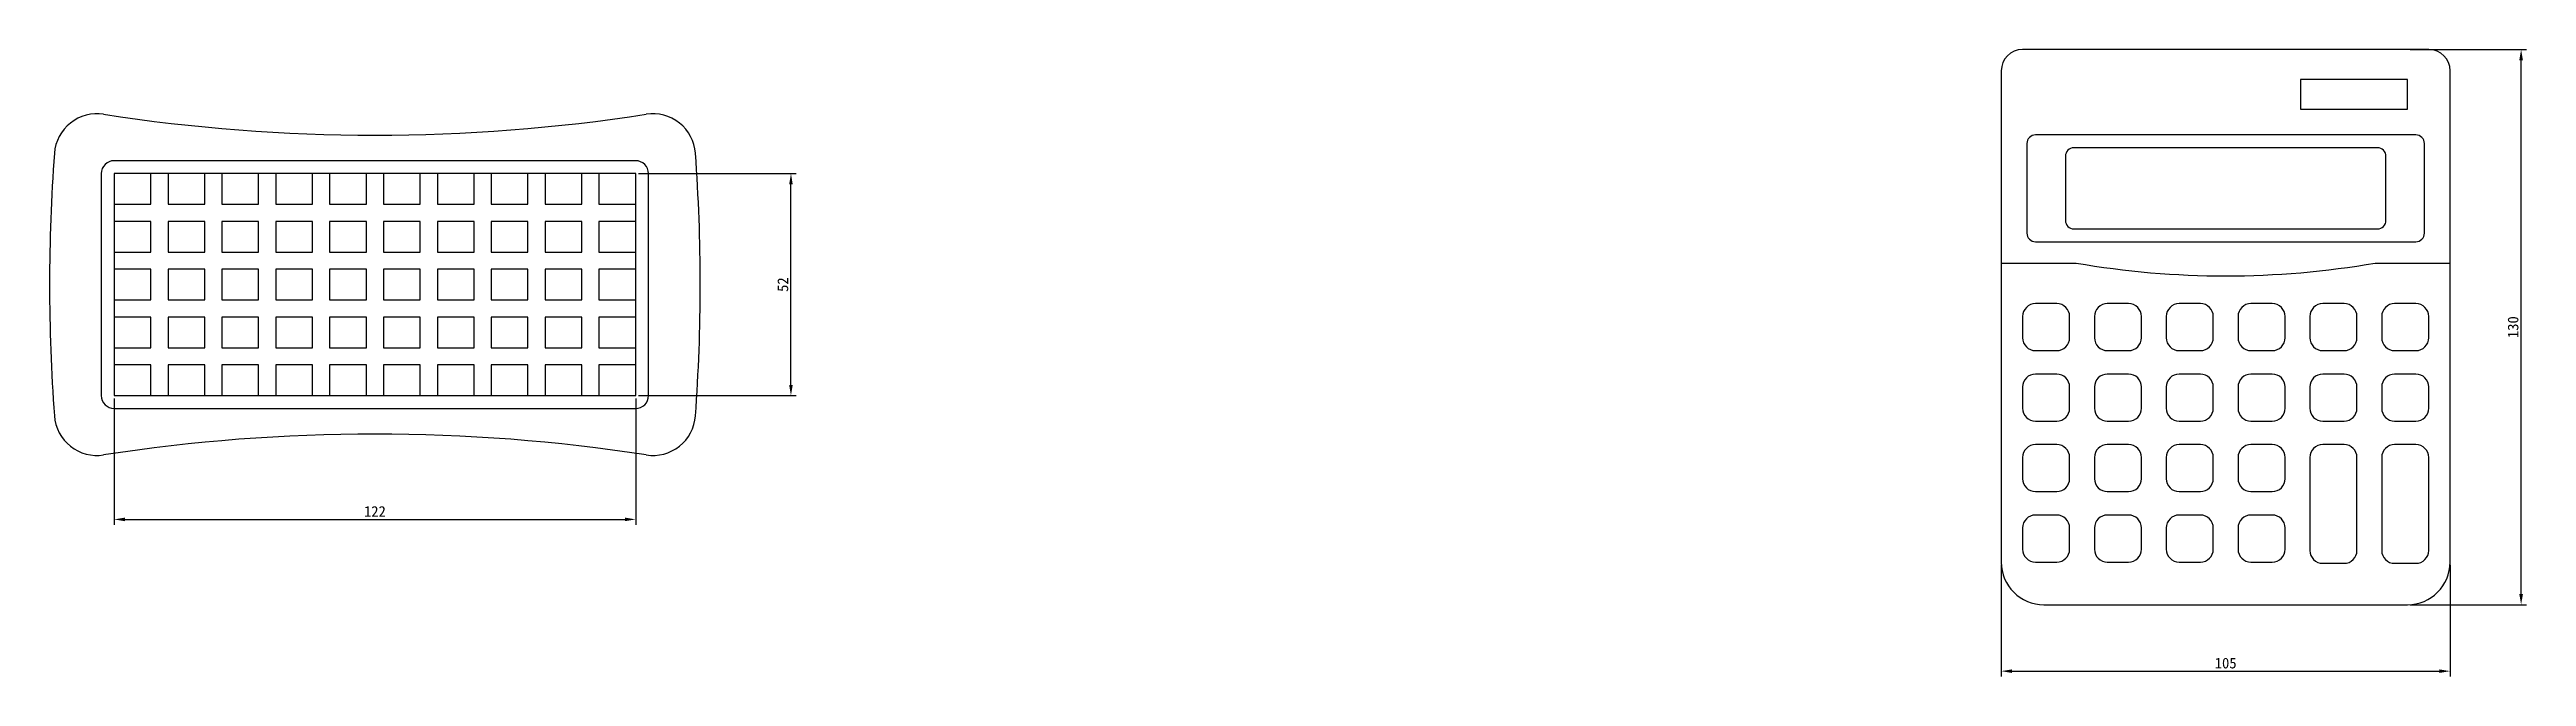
# Model space of a CAD drawing. Header units: millimetres. Extents: x 244 to 4336, y 1055 to 3448.
# Drawn here: x 3599 to 4179, y 1928 to 2075 of the extents above; entities that cross this region are included whole.
import ezdxf

# ---------------------------------------------------------------- set-up
doc = ezdxf.new("R2010")
doc.units = ezdxf.units.MM
doc.header["$LTSCALE"] = 0.5
doc.layers.add('DIM', color=1, linetype='Continuous')
doc.layers.add('STR', color=4, linetype='Continuous')
doc.dimstyles.new('ISO-25', dxfattribs={"dimtxt": 2.5, "dimasz": 2.5, "dimexe": 1.25, "dimexo": 0.625, "dimtad": 1, "dimtxsty": 'Standard', "dimcen": 2.5, "dimadec": 0, "dimazin": 0, "dimtfac": 1, "dimtmove": 0, "dimatfit": 3, "dimfxl": 1, "dimarcsym": 0})

msp = doc.modelspace()

# ---------------------------------------------------------------- blocks, each defined once
blk = doc.blocks.new('*D28')
at = {"layer": 'Defpoints', "color": 0, "transparency": 16777216}
for p in [(3614.61, 1994.01), (3736.61, 1994.01), (3736.61, 1965.04)]:
    blk.add_point(p, dxfattribs=at)
at = {"layer": 'DIM', "color": 0, "lineweight": -2, "transparency": 16777216}
for p, q in [((3614.61, 1993.38), (3614.61, 1963.79)), ((3736.61, 1993.38), (3736.61, 1963.79)), ((3617.11, 1965.04), (3734.11, 1965.04))]:
    blk.add_line(p, q, dxfattribs=at)
at = {"layer": 'DIM', "color": 0, "transparency": 16777216}
for points in [[(3617.11, 1965.45), (3617.11, 1964.62), (3614.61, 1965.04)], [(3734.11, 1965.45), (3734.11, 1964.62), (3736.61, 1965.04)]]:
    blk.add_solid(points, dxfattribs=at)
at = {"layer": 'DIM', "color": 0, "transparency": 16777216, "insert": (3675.61, 1966.91), "char_height": 2.5, "attachment_point": 5}
blk.add_mtext('122', dxfattribs=at)
blk = doc.blocks.new('*D29')
at = {"layer": 'Defpoints', "color": 0, "transparency": 16777216}
for p in [(3736.61, 2046.01), (3772.93, 2046.01), (3736.61, 1994.01)]:
    blk.add_point(p, dxfattribs=at)
at = {"layer": 'DIM', "color": 0, "lineweight": -2, "transparency": 16777216}
for p, q in [((3737.23, 2046.01), (3774.18, 2046.01)), ((3772.93, 1996.51), (3772.93, 2043.51)), ((3737.23, 1994.01), (3774.18, 1994.01))]:
    blk.add_line(p, q, dxfattribs=at)
at = {"layer": 'DIM', "color": 0, "transparency": 16777216}
for points in [[(3772.51, 2043.51), (3773.34, 2043.51), (3772.93, 2046.01)], [(3772.51, 1996.51), (3773.34, 1996.51), (3772.93, 1994.01)]]:
    blk.add_solid(points, dxfattribs=at)
at = {"layer": 'DIM', "color": 0, "transparency": 16777216, "insert": (3771.05, 2020.01), "char_height": 2.5, "attachment_point": 5, "rotation": 90}
blk.add_mtext('52', dxfattribs=at)
blk = doc.blocks.new('*D38')
at = {"layer": 'Defpoints', "color": 0, "transparency": 16777216}
for p in [(4056.03, 1955.05), (4161.03, 1955.05), (4161.03, 1929.51)]:
    blk.add_point(p, dxfattribs=at)
at = {"layer": 'DIM', "color": 0, "lineweight": -2, "transparency": 16777216}
for p, q in [((4056.03, 1954.43), (4056.03, 1928.26)), ((4161.03, 1954.43), (4161.03, 1928.26)), ((4058.53, 1929.51), (4158.53, 1929.51))]:
    blk.add_line(p, q, dxfattribs=at)
at = {"layer": 'DIM', "color": 0, "transparency": 16777216}
for points in [[(4058.53, 1929.92), (4058.53, 1929.09), (4056.03, 1929.51)], [(4158.53, 1929.92), (4158.53, 1929.09), (4161.03, 1929.51)]]:
    blk.add_solid(points, dxfattribs=at)
at = {"layer": 'DIM', "color": 0, "transparency": 16777216, "insert": (4108.53, 1931.38), "char_height": 2.5, "attachment_point": 5}
blk.add_mtext('105', dxfattribs=at)
blk = doc.blocks.new('*D39')
at = {"layer": 'Defpoints', "color": 0, "transparency": 16777216}
for p in [(4151.03, 2075.05), (4177.64, 2075.05), (4151.03, 1945.05)]:
    blk.add_point(p, dxfattribs=at)
at = {"layer": 'DIM', "color": 0, "lineweight": -2, "transparency": 16777216}
for p, q in [((4151.66, 2075.05), (4178.89, 2075.05)), ((4177.64, 1947.55), (4177.64, 2072.55)), ((4151.66, 1945.05), (4178.89, 1945.05))]:
    blk.add_line(p, q, dxfattribs=at)
at = {"layer": 'DIM', "color": 0, "transparency": 16777216}
for points in [[(4177.22, 2072.55), (4178.06, 2072.55), (4177.64, 2075.05)], [(4177.22, 1947.55), (4178.06, 1947.55), (4177.64, 1945.05)]]:
    blk.add_solid(points, dxfattribs=at)
at = {"layer": 'DIM', "color": 0, "transparency": 16777216, "insert": (4175.77, 2010.05), "char_height": 2.5, "attachment_point": 5, "rotation": 90}
blk.add_mtext('130', dxfattribs=at)

# ---------------------------------------------------------------- dimensions: what is measured, and where the dimension line sits
at = {"layer": 'DIM'}
for base, p1, p2, picture, middle in [((4177.641, 2075.052), (4151.032, 1945.052), (4151.032, 2075.052), '*D39', (4175.766, 2010.052)), ((3772.926, 2046.006), (3736.61, 1994.006), (3736.61, 2046.006), '*D29', (3771.051, 2020.006))]:
    dim = msp.add_linear_dim(base=base, p1=p1, p2=p2, angle=90, dimstyle='ISO-25', dxfattribs=at)
    dim.commit()
    dim.dimension.update_dxf_attribs({"geometry": picture, "text_midpoint": middle})
for base, p1, p2, picture, middle in [((3736.61, 1965.038), (3614.61, 1994.006), (3736.61, 1994.006), '*D28', (3675.61, 1966.913)), ((4161.032, 1929.506), (4056.032, 1955.052), (4161.032, 1955.052), '*D38', (4108.532, 1931.381))]:
    dim = msp.add_linear_dim(base=base, p1=p1, p2=p2, dimstyle='ISO-25', dxfattribs=at)
    dim.commit()
    dim.dimension.update_dxf_attribs({"geometry": picture, "text_midpoint": middle})

# ---------------------------------------------------------------- linework, layer by layer
at = {"layer": 'STR'}
for p, q in [((4156.032, 2075.052), (4061.032, 2075.052)), ((4056.032, 2070.052), (4056.032, 1955.052)), ((4161.032, 1955.052), (4161.032, 2070.052)), ((4056.032, 2025.052), (4073.532, 2025.052)), ((4143.532, 2025.052), (4161.032, 2025.052)), ((4066.032, 1945.052), (4151.032, 1945.052))]:
    msp.add_line(p, q, dxfattribs=at)
for points in [[(4151.032, 2068.052), (4126.032, 2068.052), (4126.032, 2061.052), (4151.032, 2061.052)], [(3614.61, 1994.006), (3736.61, 1994.006), (3736.61, 2046.006), (3614.61, 2046.006)], [(3614.61, 2038.806), (3623.21, 2038.806), (3623.21, 2046.006), (3614.61, 2046.006)], [(3627.21, 2038.806), (3635.81, 2038.806), (3635.81, 2046.006), (3627.21, 2046.006)], [(3639.81, 2038.806), (3648.41, 2038.806), (3648.41, 2046.006), (3639.81, 2046.006)], [(3652.41, 2038.806), (3661.01, 2038.806), (3661.01, 2046.006), (3652.41, 2046.006)], [(3665.01, 2038.806), (3673.61, 2038.806), (3673.61, 2046.006), (3665.01, 2046.006)], [(3677.61, 2038.806), (3686.21, 2038.806), (3686.21, 2046.006), (3677.61, 2046.006)], [(3690.21, 2038.806), (3698.81, 2038.806), (3698.81, 2046.006), (3690.21, 2046.006)], [(3702.81, 2038.806), (3711.41, 2038.806), (3711.41, 2046.006), (3702.81, 2046.006)], [(3715.41, 2038.806), (3724.01, 2038.806), (3724.01, 2046.006), (3715.41, 2046.006)], [(3728.01, 2038.806), (3736.61, 2038.806), (3736.61, 2046.006), (3728.01, 2046.006)], [(3614.61, 2027.606), (3623.21, 2027.606), (3623.21, 2034.806), (3614.61, 2034.806)], [(3627.21, 2027.606), (3635.81, 2027.606), (3635.81, 2034.806), (3627.21, 2034.806)], [(3639.81, 2027.606), (3648.41, 2027.606), (3648.41, 2034.806), (3639.81, 2034.806)], [(3652.41, 2027.606), (3661.01, 2027.606), (3661.01, 2034.806), (3652.41, 2034.806)], [(3665.01, 2027.606), (3673.61, 2027.606), (3673.61, 2034.806), (3665.01, 2034.806)], [(3677.61, 2027.606), (3686.21, 2027.606), (3686.21, 2034.806), (3677.61, 2034.806)], [(3690.21, 2027.606), (3698.81, 2027.606), (3698.81, 2034.806), (3690.21, 2034.806)], [(3702.81, 2027.606), (3711.41, 2027.606), (3711.41, 2034.806), (3702.81, 2034.806)], [(3715.41, 2027.606), (3724.01, 2027.606), (3724.01, 2034.806), (3715.41, 2034.806)], [(3728.01, 2027.606), (3736.61, 2027.606), (3736.61, 2034.806), (3728.01, 2034.806)], [(3614.61, 2016.406), (3623.21, 2016.406), (3623.21, 2023.606), (3614.61, 2023.606)], [(3627.21, 2016.406), (3635.81, 2016.406), (3635.81, 2023.606), (3627.21, 2023.606)], [(3639.81, 2016.406), (3648.41, 2016.406), (3648.41, 2023.606), (3639.81, 2023.606)], [(3652.41, 2016.406), (3661.01, 2016.406), (3661.01, 2023.606), (3652.41, 2023.606)], [(3665.01, 2016.406), (3673.61, 2016.406), (3673.61, 2023.606), (3665.01, 2023.606)], [(3677.61, 2016.406), (3686.21, 2016.406), (3686.21, 2023.606), (3677.61, 2023.606)], [(3690.21, 2016.406), (3698.81, 2016.406), (3698.81, 2023.606), (3690.21, 2023.606)], [(3702.81, 2016.406), (3711.41, 2016.406), (3711.41, 2023.606), (3702.81, 2023.606)], [(3715.41, 2016.406), (3724.01, 2016.406), (3724.01, 2023.606), (3715.41, 2023.606)], [(3728.01, 2016.406), (3736.61, 2016.406), (3736.61, 2023.606), (3728.01, 2023.606)], [(3614.61, 2005.206), (3623.21, 2005.206), (3623.21, 2012.406), (3614.61, 2012.406)], [(3627.21, 2005.206), (3635.81, 2005.206), (3635.81, 2012.406), (3627.21, 2012.406)], [(3639.81, 2005.206), (3648.41, 2005.206), (3648.41, 2012.406), (3639.81, 2012.406)], [(3652.41, 2005.206), (3661.01, 2005.206), (3661.01, 2012.406), (3652.41, 2012.406)], [(3665.01, 2005.206), (3673.61, 2005.206), (3673.61, 2012.406), (3665.01, 2012.406)], [(3677.61, 2005.206), (3686.21, 2005.206), (3686.21, 2012.406), (3677.61, 2012.406)], [(3690.21, 2005.206), (3698.81, 2005.206), (3698.81, 2012.406), (3690.21, 2012.406)], [(3702.81, 2005.206), (3711.41, 2005.206), (3711.41, 2012.406), (3702.81, 2012.406)], [(3715.41, 2005.206), (3724.01, 2005.206), (3724.01, 2012.406), (3715.41, 2012.406)], [(3728.01, 2005.206), (3736.61, 2005.206), (3736.61, 2012.406), (3728.01, 2012.406)], [(3614.61, 1994.006), (3623.21, 1994.006), (3623.21, 2001.206), (3614.61, 2001.206)], [(3627.21, 1994.006), (3635.81, 1994.006), (3635.81, 2001.206), (3627.21, 2001.206)], [(3639.81, 1994.006), (3648.41, 1994.006), (3648.41, 2001.206), (3639.81, 2001.206)], [(3652.41, 1994.006), (3661.01, 1994.006), (3661.01, 2001.206), (3652.41, 2001.206)], [(3665.01, 1994.006), (3673.61, 1994.006), (3673.61, 2001.206), (3665.01, 2001.206)], [(3677.61, 1994.006), (3686.21, 1994.006), (3686.21, 2001.206), (3677.61, 2001.206)], [(3690.21, 1994.006), (3698.81, 1994.006), (3698.81, 2001.206), (3690.21, 2001.206)], [(3702.81, 1994.006), (3711.41, 1994.006), (3711.41, 2001.206), (3702.81, 2001.206)], [(3715.41, 1994.006), (3724.01, 1994.006), (3724.01, 2001.206), (3715.41, 2001.206)], [(3728.01, 1994.006), (3736.61, 1994.006), (3736.61, 2001.206), (3728.01, 2001.206)]]:
    msp.add_lwpolyline(points, close=True, dxfattribs=at)
for points in [[(4064.032, 2030.052), (4153.032, 2030.052, 0.4142136), (4155.032, 2032.052), (4155.032, 2053.052, 0.4142136), (4153.032, 2055.052), (4064.032, 2055.052, 0.4142136), (4062.032, 2053.052), (4062.032, 2032.052, 0.4142136)], [(4073.032, 2033.052), (4144.032, 2033.052, 0.4142136), (4146.032, 2035.052), (4146.032, 2050.052, 0.4142136), (4144.032, 2052.052), (4073.032, 2052.052, 0.4142136), (4071.032, 2050.052), (4071.032, 2035.052, 0.4142136)], [(3614.61, 1991.006), (3736.61, 1991.006, 0.4142136), (3739.61, 1994.006), (3739.61, 2046.006, 0.4142136), (3736.61, 2049.006), (3614.61, 2049.006, 0.4142136), (3611.61, 2046.006), (3611.61, 1994.006, 0.4142136)], [(4064.032, 2004.552), (4069.032, 2004.552, 0.4142136), (4072.032, 2007.552), (4072.032, 2012.552, 0.4142136), (4069.032, 2015.552), (4064.032, 2015.552, 0.4142136), (4061.032, 2012.552), (4061.032, 2007.552, 0.4142136)], [(4080.832, 2004.552), (4085.832, 2004.552, 0.4142136), (4088.832, 2007.552), (4088.832, 2012.552, 0.4142136), (4085.832, 2015.552), (4080.832, 2015.552, 0.4142136), (4077.832, 2012.552), (4077.832, 2007.552, 0.4142136)], [(4097.632, 2004.552), (4102.632, 2004.552, 0.4142136), (4105.632, 2007.552), (4105.632, 2012.552, 0.4142136), (4102.632, 2015.552), (4097.632, 2015.552, 0.4142136), (4094.632, 2012.552), (4094.632, 2007.552, 0.4142136)], [(4114.432, 2004.552), (4119.432, 2004.552, 0.4142136), (4122.432, 2007.552), (4122.432, 2012.552, 0.4142136), (4119.432, 2015.552), (4114.432, 2015.552, 0.4142136), (4111.432, 2012.552), (4111.432, 2007.552, 0.4142136)], [(4131.232, 2004.552), (4136.232, 2004.552, 0.4142136), (4139.232, 2007.552), (4139.232, 2012.552, 0.4142136), (4136.232, 2015.552), (4131.232, 2015.552, 0.4142136), (4128.232, 2012.552), (4128.232, 2007.552, 0.4142136)], [(4148.032, 2004.552), (4153.032, 2004.552, 0.4142136), (4156.032, 2007.552), (4156.032, 2012.552, 0.4142136), (4153.032, 2015.552), (4148.032, 2015.552, 0.4142136), (4145.032, 2012.552), (4145.032, 2007.552, 0.4142136)], [(4064.032, 1988.052), (4069.032, 1988.052, 0.4142136), (4072.032, 1991.052), (4072.032, 1996.052, 0.4142136), (4069.032, 1999.052), (4064.032, 1999.052, 0.4142136), (4061.032, 1996.052), (4061.032, 1991.052, 0.4142136)], [(4080.832, 1988.052), (4085.832, 1988.052, 0.4142136), (4088.832, 1991.052), (4088.832, 1996.052, 0.4142136), (4085.832, 1999.052), (4080.832, 1999.052, 0.4142136), (4077.832, 1996.052), (4077.832, 1991.052, 0.4142136)], [(4097.632, 1988.052), (4102.632, 1988.052, 0.4142136), (4105.632, 1991.052), (4105.632, 1996.052, 0.4142136), (4102.632, 1999.052), (4097.632, 1999.052, 0.4142136), (4094.632, 1996.052), (4094.632, 1991.052, 0.4142136)], [(4114.432, 1988.052), (4119.432, 1988.052, 0.4142136), (4122.432, 1991.052), (4122.432, 1996.052, 0.4142136), (4119.432, 1999.052), (4114.432, 1999.052, 0.4142136), (4111.432, 1996.052), (4111.432, 1991.052, 0.4142136)], [(4131.232, 1988.052), (4136.232, 1988.052, 0.4142136), (4139.232, 1991.052), (4139.232, 1996.052, 0.4142136), (4136.232, 1999.052), (4131.232, 1999.052, 0.4142136), (4128.232, 1996.052), (4128.232, 1991.052, 0.4142136)], [(4148.032, 1988.052), (4153.032, 1988.052, 0.4142136), (4156.032, 1991.052), (4156.032, 1996.052, 0.4142136), (4153.032, 1999.052), (4148.032, 1999.052, 0.4142136), (4145.032, 1996.052), (4145.032, 1991.052, 0.4142136)], [(4064.032, 1971.552), (4069.032, 1971.552, 0.4142136), (4072.032, 1974.552), (4072.032, 1979.552, 0.4142136), (4069.032, 1982.552), (4064.032, 1982.552, 0.4142136), (4061.032, 1979.552), (4061.032, 1974.552, 0.4142136)], [(4080.832, 1971.552), (4085.832, 1971.552, 0.4142136), (4088.832, 1974.552), (4088.832, 1979.552, 0.4142136), (4085.832, 1982.552), (4080.832, 1982.552, 0.4142136), (4077.832, 1979.552), (4077.832, 1974.552, 0.4142136)], [(4097.632, 1971.552), (4102.632, 1971.552, 0.4142136), (4105.632, 1974.552), (4105.632, 1979.552, 0.4142136), (4102.632, 1982.552), (4097.632, 1982.552, 0.4142136), (4094.632, 1979.552), (4094.632, 1974.552, 0.4142136)], [(4114.432, 1971.552), (4119.432, 1971.552, 0.4142136), (4122.432, 1974.552), (4122.432, 1979.552, 0.4142136), (4119.432, 1982.552), (4114.432, 1982.552, 0.4142136), (4111.432, 1979.552), (4111.432, 1974.552, 0.4142136)], [(4131.232, 1954.752), (4136.232, 1954.752, 0.4142136), (4139.232, 1957.752), (4139.232, 1979.552, 0.4142136), (4136.232, 1982.552), (4131.232, 1982.552, 0.4142136), (4128.232, 1979.552), (4128.232, 1957.752, 0.4142136)], [(4148.032, 1954.752), (4153.032, 1954.752, 0.4142136), (4156.032, 1957.752), (4156.032, 1979.552, 0.4142136), (4153.032, 1982.552), (4148.032, 1982.552, 0.4142136), (4145.032, 1979.552), (4145.032, 1957.752, 0.4142136)], [(4064.032, 1955.052), (4069.032, 1955.052, 0.4142136), (4072.032, 1958.052), (4072.032, 1963.052, 0.4142136), (4069.032, 1966.052), (4064.032, 1966.052, 0.4142136), (4061.032, 1963.052), (4061.032, 1958.052, 0.4142136)], [(4080.832, 1955.052), (4085.832, 1955.052, 0.4142136), (4088.832, 1958.052), (4088.832, 1963.052, 0.4142136), (4085.832, 1966.052), (4080.832, 1966.052, 0.4142136), (4077.832, 1963.052), (4077.832, 1958.052, 0.4142136)], [(4097.632, 1955.052), (4102.632, 1955.052, 0.4142136), (4105.632, 1958.052), (4105.632, 1963.052, 0.4142136), (4102.632, 1966.052), (4097.632, 1966.052, 0.4142136), (4094.632, 1963.052), (4094.632, 1958.052, 0.4142136)], [(4114.432, 1955.052), (4119.432, 1955.052, 0.4142136), (4122.432, 1958.052), (4122.432, 1963.052, 0.4142136), (4119.432, 1966.052), (4114.432, 1966.052, 0.4142136), (4111.432, 1963.052), (4111.432, 1958.052, 0.4142136)]]:
    msp.add_lwpolyline(points, format="xyb", close=True, dxfattribs=at)
for centre, radius, start, end in [((4061.032, 2070.052), 5, 90, 180), ((4156.032, 2070.052), 5, 0, 90), ((3610.61, 2050.006), 10, 81.202589, 175.751977), ((3675.61, 2470.006), 415, 261.202589, 278.797411), ((3740.61, 2050.006), 10, 4.248023, 98.797411), ((4014.497, 2020.006), 415, 175.751977, 184.248023), ((3336.722, 2020.006), 415, 355.751977, 4.248023), ((4108.532, 2227.719), 205.667, 260.201815, 279.798185), ((3610.61, 1990.006), 10, 184.248023, 278.797411), ((3740.61, 1990.006), 10, 261.202589, 355.751977), ((3675.61, 1570.006), 415, 81.202589, 98.797411), ((4066.032, 1955.052), 10, 180, 270), ((4151.032, 1955.052), 10, 270, 0)]:
    msp.add_arc(centre, radius, start, end, dxfattribs=at)

msp.set_redraw_order([(e.dxf.handle, doc.entitydb.next_handle()) for e in msp.query("TEXT MTEXT ATTDEF DIMENSION ARC_DIMENSION")])  # texts and dimensions are drawn at this point

doc.saveas('drawing.dxf')
